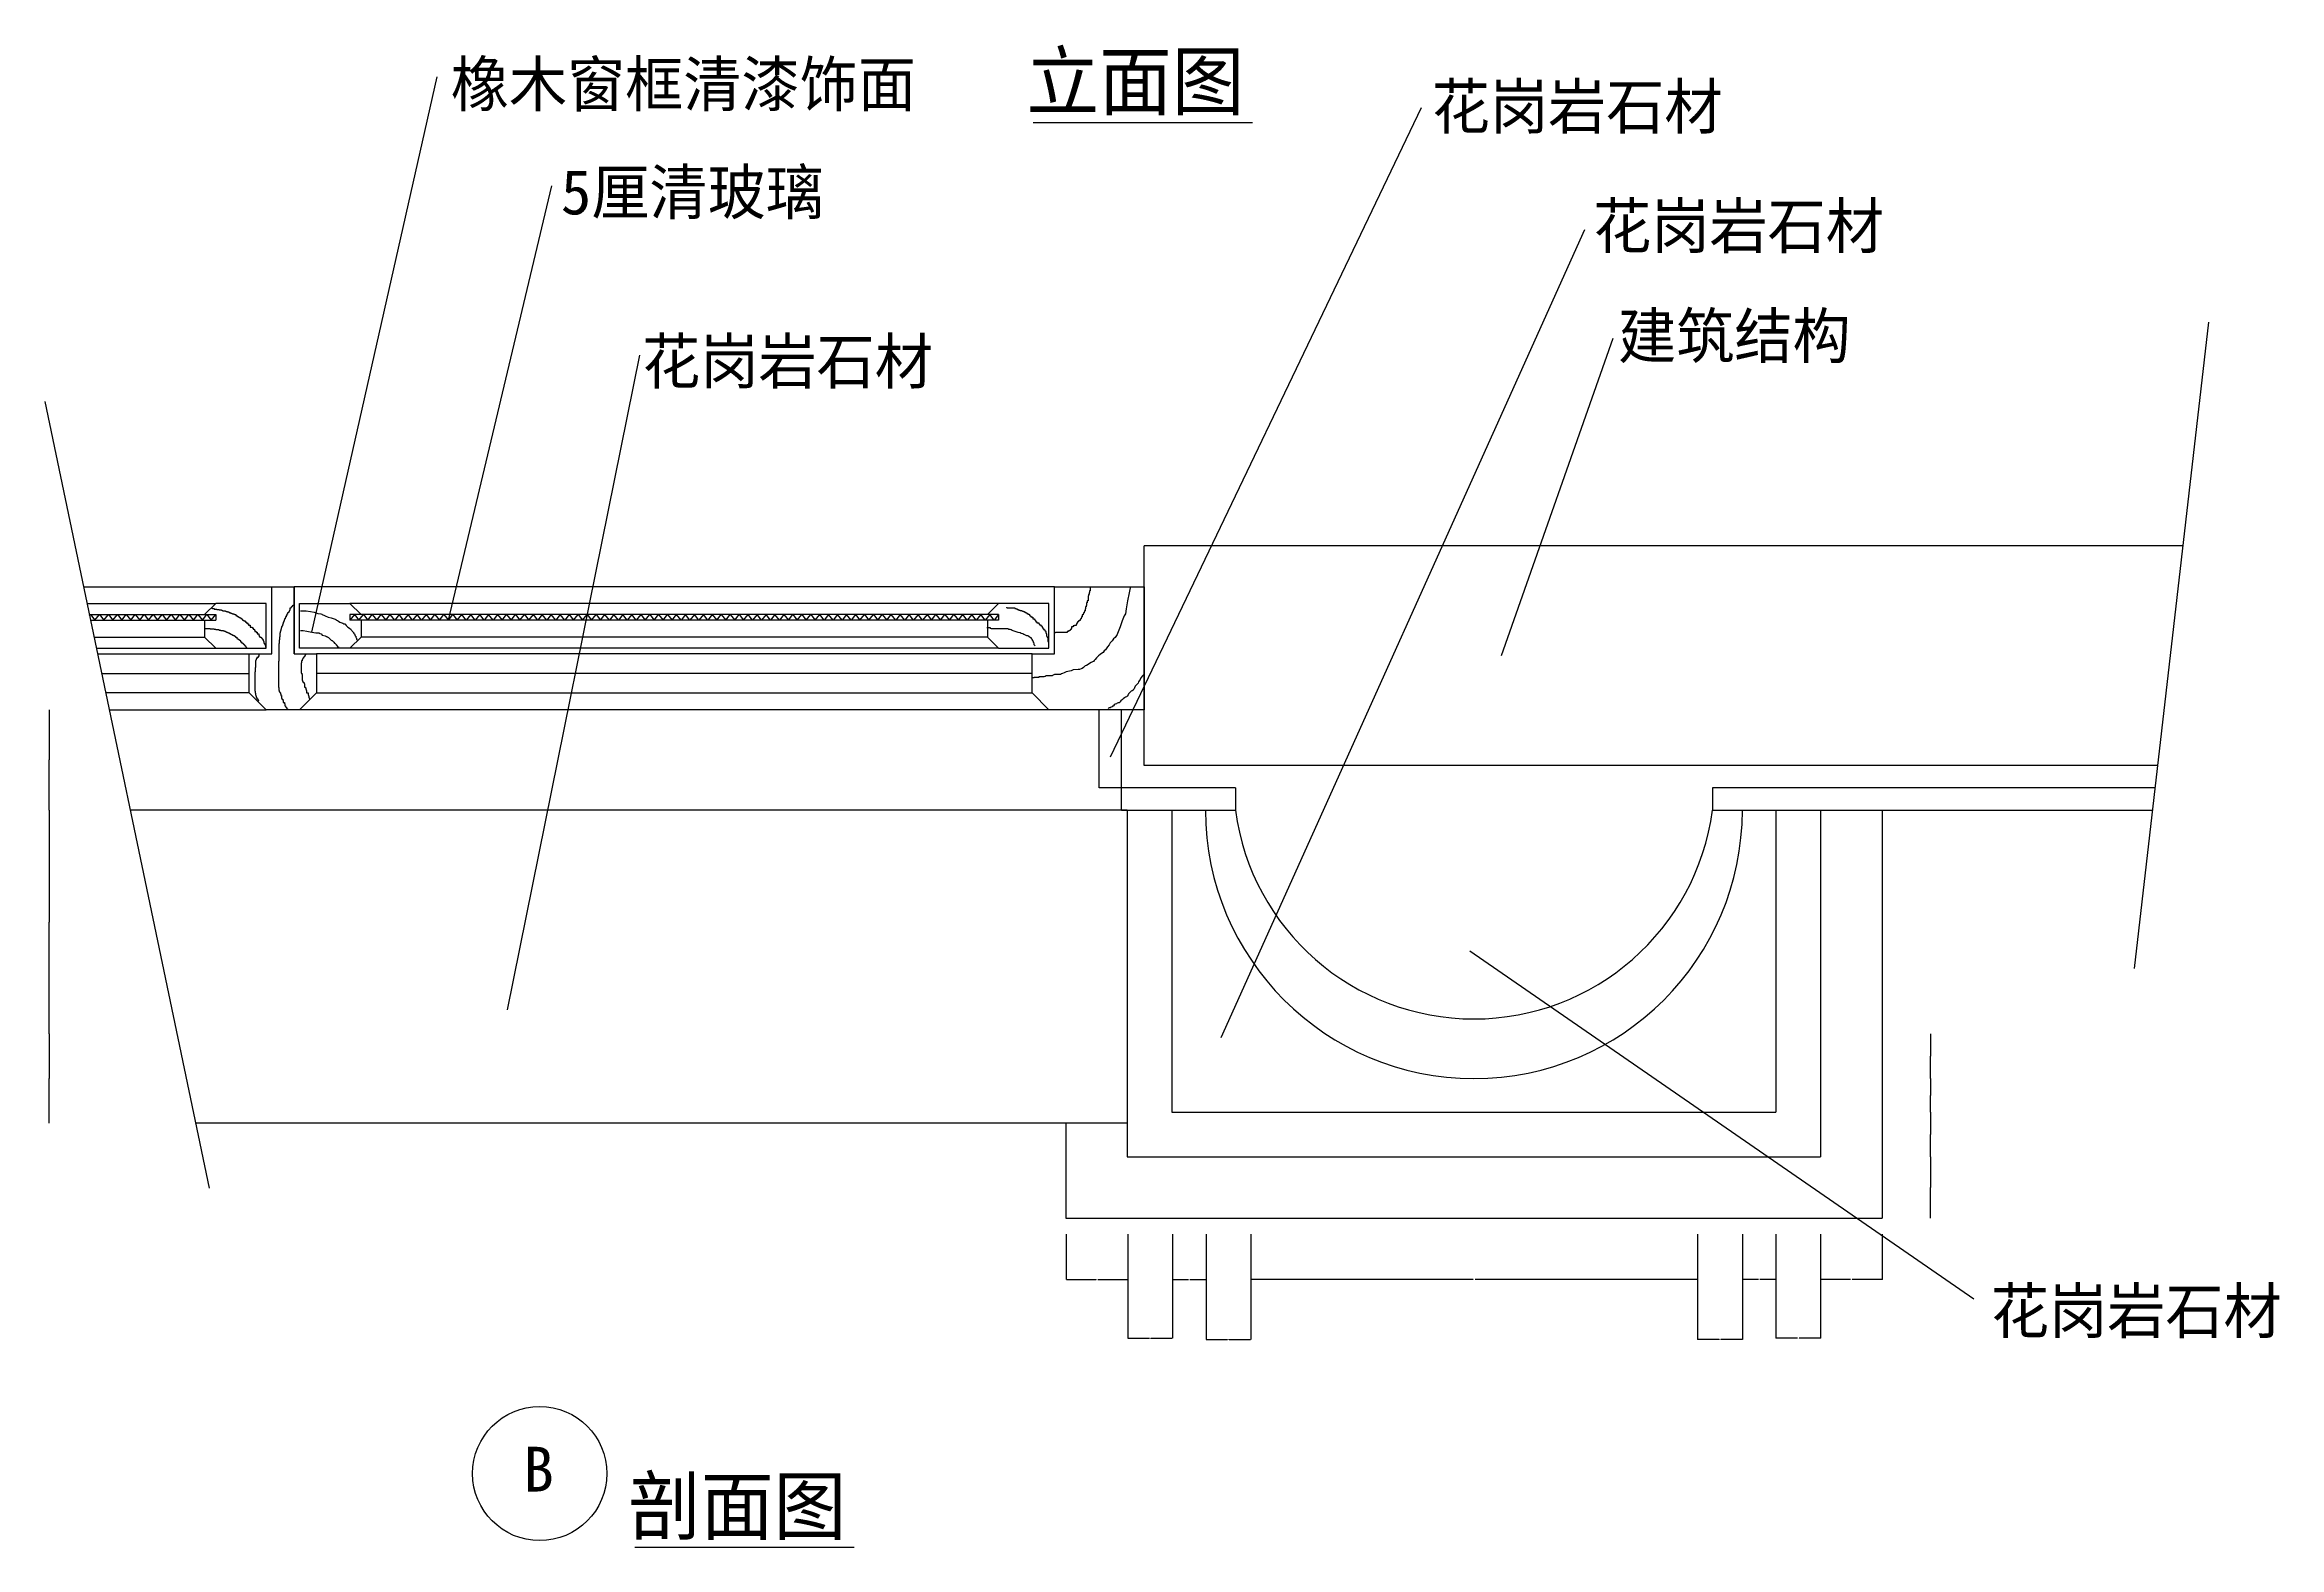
# Model space of a CAD drawing. Header units: metres. Extents: x 223 to 5375, y 130 to 7012.
# Drawn here: x 382 to 3379, y 130 to 2146 of the extents above; entities that cross this region are included whole.
import ezdxf

# ---------------------------------------------------------------- set-up
doc = ezdxf.new("R2010")
doc.units = ezdxf.units.M
for name, color, linetype in [('2', 2, 'Continuous'), ('3', 3, 'Continuous'), ('4', 4, 'Continuous'), ('7', 7, 'Continuous'), ('BH', 3, 'Continuous'), ('DIM', 3, 'Continuous'), ('TEXT', 3, 'Continuous')]:
    doc.layers.add(name, color=color, linetype=linetype)
doc.dimstyles.get("Standard").update_dxf_attribs({"dimtxt": 2.5, "dimasz": 2.5, "dimexe": 1.25, "dimexo": 0.625, "dimtad": 1, "dimcen": 2.5, "dimazin": 3, "dimtfac": 1, "dimtmove": 0, "dimatfit": 3})

# ---------------------------------------------------------------- blocks, each defined once
blk = doc.blocks.new('BH2')
at = {"layer": 'BH'}
blk.add_lwpolyline([(0, 32), (5, 28), (0, 24), (5, 20), (0, 16), (5, 12), (0, 8), (5, 4), (0, 0)], dxfattribs=at)
blk = doc.blocks.new('*D2')
for p, q in [((1999.88, 549.47), (1999.88, 488.68)), ((2599.25, 549.47), (2599.25, 488.68)), ((2298.065, 488.68), (1999.63, 488.68)), ((2599.5, 488.68), (2301.065, 488.68))]:
    blk.add_line(p, q)
at = {"layer": 'Defpoints'}
for p in [(1999.88, 549.47), (2599.25, 549.47), (2599.25, 488.68)]:
    blk.add_point(p, dxfattribs=at)
at = {"layer": 'DIM', "insert": (2299.565, 488.68), "char_height": 1, "attachment_point": 5}
blk.add_mtext('400', dxfattribs=at)
blk = doc.blocks.new('*D8')
for p, q in [((388.27, 1118.43), (388.27, 968.43)), ((388.02, 968.43), (387.77, 968.43)), ((388.27, 818.43), (388.27, 968.43)), ((388.27, 968.43), (388.27, 968.43)), ((388.52, 968.43), (388.77, 968.43))]:
    blk.add_line(p, q)
at = {"layer": 'Defpoints'}
for p in [(388.27, 1118.43), (388.27, 968.43), (388.27, 818.43)]:
    blk.add_point(p, dxfattribs=at)
at = {"layer": 'DIM', "insert": (388.27, 969.555), "char_height": 1, "attachment_point": 5}
blk.add_mtext('200', dxfattribs=at)
blk = doc.blocks.new('*D9')
for p, q in [((388.27, 818.43), (388.27, 758.43)), ((388.02, 758.43), (387.77, 758.43)), ((388.27, 698.43), (388.27, 758.43)), ((388.27, 758.43), (388.27, 758.43)), ((388.52, 758.43), (388.77, 758.43))]:
    blk.add_line(p, q)
at = {"layer": 'Defpoints'}
for p in [(388.27, 818.43), (388.27, 758.43), (388.27, 698.43)]:
    blk.add_point(p, dxfattribs=at)
at = {"layer": 'DIM', "insert": (388.27, 759.555), "char_height": 1, "attachment_point": 5}
blk.add_mtext('80', dxfattribs=at)
blk = doc.blocks.new('*D10')
for p, q in [((388.27, 1253.43), (388.27, 1185.93)), ((388.02, 1185.93), (387.77, 1185.93)), ((388.27, 1118.43), (388.27, 1185.93)), ((388.27, 1185.93), (388.27, 1185.93)), ((388.52, 1185.93), (388.77, 1185.93))]:
    blk.add_line(p, q)
at = {"layer": 'Defpoints'}
for p in [(388.27, 1253.43), (388.27, 1185.93), (388.27, 1118.43)]:
    blk.add_point(p, dxfattribs=at)
at = {"layer": 'DIM', "insert": (388.27, 1187.055), "char_height": 1, "attachment_point": 5}
blk.add_mtext('90', dxfattribs=at)
blk = doc.blocks.new('*D17')
for p, q in [((1834.88, 549.47), (1834.88, 410.03)), ((1894.88, 549.47), (1894.88, 410.03)), ((1835.13, 410.03), (1863.88, 410.03)), ((1865.88, 410.03), (1894.63, 410.03))]:
    blk.add_line(p, q)
at = {"layer": 'Defpoints'}
for p in [(1834.88, 549.47), (1894.88, 549.47), (1834.88, 410.03)]:
    blk.add_point(p, dxfattribs=at)
at = {"layer": 'DIM', "insert": (1864.88, 410.03), "char_height": 1, "attachment_point": 5}
blk.add_mtext('40', dxfattribs=at)
blk = doc.blocks.new('*D18')
for p, q in [((1894.88, 549.47), (1894.88, 488.68)), ((1939.88, 549.47), (1939.88, 488.68)), ((1895.13, 488.68), (1916.38, 488.68)), ((1918.38, 488.68), (1939.63, 488.68))]:
    blk.add_line(p, q)
at = {"layer": 'Defpoints'}
for p in [(1894.88, 549.47), (1939.88, 549.47), (1894.88, 488.68)]:
    blk.add_point(p, dxfattribs=at)
at = {"layer": 'DIM', "insert": (1917.38, 488.68), "char_height": 1, "attachment_point": 5}
blk.add_mtext('30', dxfattribs=at)
blk = doc.blocks.new('*D19')
for p, q in [((1752.38, 549.47), (1752.38, 488.68)), ((1834.88, 549.47), (1834.88, 488.68)), ((1752.63, 488.68), (1792.63, 488.68)), ((1794.63, 488.68), (1834.63, 488.68))]:
    blk.add_line(p, q)
at = {"layer": 'Defpoints'}
for p in [(1752.38, 549.47), (1834.88, 549.47), (1752.38, 488.68)]:
    blk.add_point(p, dxfattribs=at)
at = {"layer": 'DIM', "insert": (1793.63, 488.68), "char_height": 1, "attachment_point": 5}
blk.add_mtext('55', dxfattribs=at)
blk = doc.blocks.new('*D20')
for p, q in [((1939.88, 549.47), (1939.88, 408.53)), ((1999.88, 549.47), (1999.88, 408.53)), ((1940.13, 408.53), (1968.88, 408.53)), ((1970.88, 408.53), (1999.63, 408.53))]:
    blk.add_line(p, q)
at = {"layer": 'Defpoints'}
for p in [(1939.88, 549.47), (1999.88, 549.47), (1939.88, 408.53)]:
    blk.add_point(p, dxfattribs=at)
at = {"layer": 'DIM', "insert": (1969.88, 408.53), "char_height": 1, "attachment_point": 5}
blk.add_mtext('40', dxfattribs=at)
blk = doc.blocks.new('*D34')
for p, q in [((2911.72, 818.43), (2911.72, 788.43)), ((2911.47, 788.43), (2911.22, 788.43)), ((2911.72, 758.43), (2911.72, 788.43)), ((2911.72, 788.43), (2911.72, 788.43)), ((2911.97, 788.43), (2912.22, 788.43))]:
    blk.add_line(p, q)
at = {"layer": 'Defpoints'}
for p in [(2911.72, 818.43), (2911.72, 788.43), (2911.72, 758.43)]:
    blk.add_point(p, dxfattribs=at)
at = {"layer": 'DIM', "insert": (2911.72, 789.555), "char_height": 1, "attachment_point": 5}
blk.add_mtext('40', dxfattribs=at)
blk = doc.blocks.new('*D35')
for p, q in [((2911.72, 713.43), (2911.72, 683.43)), ((2911.47, 683.43), (2911.22, 683.43)), ((2911.72, 653.43), (2911.72, 683.43)), ((2911.72, 683.43), (2911.72, 683.43)), ((2911.97, 683.43), (2912.22, 683.43))]:
    blk.add_line(p, q)
at = {"layer": 'Defpoints'}
for p in [(2911.72, 713.43), (2911.72, 683.43), (2911.72, 653.43)]:
    blk.add_point(p, dxfattribs=at)
at = {"layer": 'DIM', "insert": (2911.72, 684.555), "char_height": 1, "attachment_point": 5}
blk.add_mtext('40', dxfattribs=at)
blk = doc.blocks.new('*D36')
for p, q in [((2911.72, 758.43), (2911.72, 735.93)), ((2911.47, 735.93), (2911.22, 735.93)), ((2911.72, 713.43), (2911.72, 735.93)), ((2911.72, 735.93), (2911.72, 735.93)), ((2911.97, 735.93), (2912.22, 735.93))]:
    blk.add_line(p, q)
at = {"layer": 'Defpoints'}
for p in [(2911.72, 758.43), (2911.72, 735.93), (2911.72, 713.43)]:
    blk.add_point(p, dxfattribs=at)
at = {"layer": 'DIM', "insert": (2911.72, 737.055), "char_height": 1, "attachment_point": 5}
blk.add_mtext('30', dxfattribs=at)
blk = doc.blocks.new('*D37')
for p, q in [((2911.72, 653.43), (2911.72, 612.18)), ((2911.47, 612.18), (2911.22, 612.18)), ((2911.72, 570.93), (2911.72, 612.18)), ((2911.72, 612.18), (2911.72, 612.18)), ((2911.97, 612.18), (2912.22, 612.18))]:
    blk.add_line(p, q)
at = {"layer": 'Defpoints'}
for p in [(2911.72, 653.43), (2911.72, 612.18), (2911.72, 570.93)]:
    blk.add_point(p, dxfattribs=at)
at = {"layer": 'DIM', "insert": (2911.72, 613.305), "char_height": 1, "attachment_point": 5}
blk.add_mtext('55', dxfattribs=at)
blk = doc.blocks.new('*D38')
for p, q in [((2659.25, 549.47), (2659.25, 488.68)), ((2704.25, 549.47), (2704.25, 488.68)), ((2680.75, 488.68), (2659, 488.68)), ((2704.5, 488.68), (2682.75, 488.68))]:
    blk.add_line(p, q)
at = {"layer": 'Defpoints'}
for p in [(2659.25, 549.47), (2704.25, 549.47), (2704.25, 488.68)]:
    blk.add_point(p, dxfattribs=at)
at = {"layer": 'DIM', "insert": (2681.75, 488.68), "char_height": 1, "attachment_point": 5}
blk.add_mtext('30', dxfattribs=at)
blk = doc.blocks.new('*D39')
for p, q in [((2599.25, 549.47), (2599.25, 408.53)), ((2659.25, 549.47), (2659.25, 408.53)), ((2628.25, 408.53), (2599, 408.53)), ((2659.5, 408.53), (2630.25, 408.53))]:
    blk.add_line(p, q)
at = {"layer": 'Defpoints'}
for p in [(2599.25, 549.47), (2659.25, 549.47), (2659.25, 408.53)]:
    blk.add_point(p, dxfattribs=at)
at = {"layer": 'DIM', "insert": (2629.25, 408.53), "char_height": 1, "attachment_point": 5}
blk.add_mtext('40', dxfattribs=at)
blk = doc.blocks.new('*D40')
for p, q in [((2764.25, 549.47), (2764.25, 488.68)), ((2846.75, 549.47), (2846.75, 488.68)), ((2804.5, 488.68), (2764, 488.68)), ((2847, 488.68), (2806.5, 488.68))]:
    blk.add_line(p, q)
at = {"layer": 'Defpoints'}
for p in [(2764.25, 549.47), (2846.75, 549.47), (2846.75, 488.68)]:
    blk.add_point(p, dxfattribs=at)
at = {"layer": 'DIM', "insert": (2805.5, 488.68), "char_height": 1, "attachment_point": 5}
blk.add_mtext('55', dxfattribs=at)
blk = doc.blocks.new('*D41')
for p, q in [((2704.25, 549.47), (2704.25, 410.03)), ((2764.25, 549.47), (2764.25, 410.03)), ((2733.25, 410.03), (2704, 410.03)), ((2764.5, 410.03), (2735.25, 410.03))]:
    blk.add_line(p, q)
at = {"layer": 'Defpoints'}
for p in [(2704.25, 549.47), (2764.25, 549.47), (2764.25, 410.03)]:
    blk.add_point(p, dxfattribs=at)
at = {"layer": 'DIM', "insert": (2734.25, 410.03), "char_height": 1, "attachment_point": 5}
blk.add_mtext('40', dxfattribs=at)

msp = doc.modelspace()

# ---------------------------------------------------------------- hatches: boundary and pattern name
at = {"layer": 'BH'}
h = msp.add_hatch(dxfattribs=at)
h.set_pattern_fill('ANSI31', scale=1000)
h.paths.add_polyline_path([(3216, 1178.43), (3249.87, 1473.43), (1856.75, 1473.43), (1856.75, 1178.43)])

# ---------------------------------------------------------------- linework, layer by layer
at = {"layer": '2'}
for p, q in [((3249.87, 1473.43), (1856.75, 1473.43)), ((1856.75, 1178.43), (1856.75, 1473.43)), ((3216, 1178.43), (1856.75, 1178.43))]:
    msp.add_line(p, q, dxfattribs=at)
at = {"layer": '3'}
for p, q in [((438.9, 1395.93), (611.75, 1395.93)), ((1661.75, 1395.93), (791.75, 1395.93)), ((458.49, 1302.18), (656.75, 1302.18)), ((1706.75, 1302.18), (746.75, 1302.18))]:
    msp.add_line(p, q, dxfattribs=at)
for points in [[(448.3, 1350.93), (596.75, 1350.93)], [(1646.75, 1350.93), (806.75, 1350.93)], [(451.44, 1335.93), (611.75, 1335.93)], [(1661.75, 1335.93), (791.75, 1335.93)], [(656.75, 1275.93), (463.97, 1275.93)], [(746.75, 1275.93), (1706.75, 1275.93)]]:
    msp.add_lwpolyline(points, dxfattribs=at)
at = {"layer": '4'}
for p, q in [((434.2, 1418.43), (686.75, 1418.43)), ((1736.75, 1418.43), (716.75, 1418.43)), ((1826.75, 1118.43), (1826.75, 1253.43)), ((1979.25, 1148.43), (1826.75, 1148.43)), ((1979.25, 1148.43), (1979.25, 1118.43)), ((3212.55, 1148.43), (2619.25, 1148.43)), ((2619.25, 1148.43), (2619.25, 1118.43)), ((1826.75, 1118.43), (1979.25, 1118.43)), ((2619.25, 1118.43), (3209.11, 1118.43))]:
    msp.add_line(p, q, dxfattribs=at)
for points in [[(656.75, 1328.43), (686.75, 1328.43), (686.75, 1418.43), (716.75, 1418.43), (716.75, 1328.43), (746.75, 1328.43), (746.75, 1275.93), (724.25, 1253.43), (679.25, 1253.43), (656.75, 1275.93), (656.75, 1328.43), (686.75, 1328.43)], [(716.75, 1328.43), (716.75, 1418.43)], [(596.75, 1373.43), (596.75, 1350.93), (611.75, 1335.93), (679.25, 1335.93), (679.25, 1395.93), (611.75, 1395.93), (596.75, 1380.93)], [(806.75, 1373.43), (806.75, 1350.93), (791.75, 1335.93), (724.25, 1335.93), (724.25, 1395.93), (791.75, 1395.93), (806.75, 1380.93)], [(1646.75, 1373.43), (1646.75, 1350.93), (1661.75, 1335.93), (1729.25, 1335.93), (1729.25, 1395.93), (1661.75, 1395.93), (1646.75, 1380.93)], [(1826.75, 1148.43), (1796.75, 1148.43), (1796.75, 1253.43)]]:
    msp.add_lwpolyline(points, dxfattribs=at)
msp.add_lwpolyline([(1706.75, 1275.93), (1706.75, 1328.43), (1736.75, 1328.43), (1736.75, 1418.43), (1856.75, 1418.43), (1856.75, 1253.43), (1729.25, 1253.43)], close=True, dxfattribs=at)
for centre, radius, start, end in [((2299.25, 1118.43), 360, 180, 360), ((2299.25, 1161.29), 322.86, 187.63, 352.37)]:
    msp.add_arc(centre, radius, start, end, dxfattribs=at)
at = {"layer": '7'}
for p, q in [((442.04, 1380.93), (611.75, 1380.93)), ((611.75, 1380.93), (611.75, 1373.43)), ((1661.75, 1380.93), (791.75, 1380.93)), ((791.75, 1380.93), (791.75, 1373.43)), ((1661.75, 1380.93), (1661.75, 1373.43)), ((443.6, 1373.43), (611.75, 1373.43)), ((1661.75, 1373.43), (791.75, 1373.43)), ((1834.25, 1118.43), (496.87, 1118.43)), ((1834.25, 1118.43), (1834.25, 653.43)), ((1894.25, 1118.43), (1894.25, 713.43)), ((2704.25, 1118.43), (2704.25, 713.43)), ((2764.25, 1118.43), (2764.25, 653.43)), ((2846.75, 1118.43), (2846.75, 570.93)), ((1834.25, 698.43), (584.6, 698.43)), ((1751.75, 698.43), (1751.75, 570.93)), ((1894.25, 713.43), (2704.25, 713.43)), ((1834.25, 653.43), (2764.25, 653.43)), ((1751.75, 570.93), (2846.75, 570.93))]:
    msp.add_line(p, q, dxfattribs=at)
for points in [[(453, 1328.43), (656.75, 1328.43)], [(1706.75, 1328.43), (746.75, 1328.43)], [(468.67, 1253.43), (679.25, 1253.43)], [(1729.25, 1253.43), (724.25, 1253.43)]]:
    msp.add_lwpolyline(points, dxfattribs=at)
at = {"layer": 'BH'}
for p, q in [((1783.08, 1410.68), (1783.08, 1408)), ((1783.75, 1410.68), (1783.08, 1410.68)), ((1783.75, 1412.69), (1783.75, 1410.68)), ((1784.42, 1412.69), (1783.75, 1412.69)), ((1784.42, 1418.05), (1784.42, 1412.69)), ((1836.63, 1410.01), (1834.63, 1399.3)), ((1837.97, 1416.71), (1836.63, 1410.01)), ((1837.97, 1417.38), (1837.97, 1416.71)), ((606.37, 1389.52), (607.59, 1389.52)), ((607.59, 1389.52), (607.59, 1389.11)), ((607.59, 1389.11), (609.62, 1389.11)), ((609.62, 1389.11), (609.62, 1388.3)), ((609.62, 1388.3), (613.27, 1388.3)), ((613.27, 1388.3), (613.27, 1387.89)), ((613.27, 1387.89), (616.52, 1387.89)), ((616.52, 1387.89), (616.52, 1387.49)), ((616.52, 1387.49), (619.37, 1387.49)), ((619.37, 1387.49), (619.37, 1387.08)), ((619.37, 1387.08), (620.18, 1387.08)), ((620.18, 1387.08), (620.18, 1386.67)), ((620.18, 1386.67), (621.4, 1386.67)), ((621.4, 1386.67), (621.4, 1386.27)), ((621.4, 1386.27), (622.62, 1386.27)), ((622.62, 1386.27), (622.62, 1385.86)), ((622.62, 1385.86), (624.65, 1385.86)), ((624.65, 1385.86), (624.65, 1385.46)), ((624.65, 1385.46), (625.87, 1385.46)), ((625.87, 1385.46), (625.87, 1385.05)), ((625.87, 1385.05), (627.49, 1385.05)), ((627.49, 1385.05), (627.49, 1384.64)), ((627.49, 1384.64), (629.12, 1384.64)), ((629.12, 1384.64), (629.12, 1384.24)), ((629.12, 1384.24), (630.34, 1384.24)), ((630.34, 1384.24), (630.34, 1383.43)), ((630.34, 1383.43), (631.96, 1383.43)), ((631.96, 1383.43), (631.96, 1383.02)), ((631.96, 1383.02), (633.18, 1383.02)), ((633.18, 1383.02), (633.18, 1382.61)), ((633.18, 1382.61), (634.4, 1382.61)), ((634.4, 1382.61), (634.4, 1382.21)), ((634.4, 1382.21), (636.02, 1382.21)), ((636.02, 1382.21), (636.02, 1381.4)), ((636.02, 1381.4), (637.24, 1381.4)), ((637.24, 1381.4), (637.24, 1380.99)), ((637.24, 1380.99), (638.46, 1380.99)), ((638.46, 1380.99), (638.46, 1379.77)), ((638.46, 1379.77), (640.09, 1379.77)), ((640.09, 1379.77), (640.09, 1378.96)), ((640.09, 1378.96), (641.31, 1378.96)), ((641.31, 1378.96), (641.31, 1378.15)), ((707.12, 1379.77), (706.3, 1379.77)), ((706.3, 1379.77), (706.3, 1378.15)), ((707.93, 1381.4), (707.12, 1381.4)), ((707.12, 1381.4), (707.12, 1379.77)), ((708.74, 1383.43), (707.93, 1383.43)), ((707.93, 1383.43), (707.93, 1381.4)), ((709.55, 1383.83), (708.74, 1383.83)), ((708.74, 1383.83), (708.74, 1383.43)), ((710.37, 1385.05), (709.55, 1385.05)), ((709.55, 1385.05), (709.55, 1383.83)), ((710.77, 1385.86), (710.37, 1385.86)), ((710.37, 1385.86), (710.37, 1385.05)), ((711.18, 1387.08), (710.77, 1387.08)), ((710.77, 1387.08), (710.77, 1385.86)), ((712.4, 1389.52), (711.18, 1389.52)), ((711.18, 1389.52), (711.18, 1387.08)), ((712.8, 1390.73), (712.4, 1390.73)), ((712.4, 1390.73), (712.4, 1389.52)), ((713.21, 1391.14), (712.8, 1391.14)), ((712.8, 1391.14), (712.8, 1390.73)), ((713.62, 1391.55), (713.21, 1391.55)), ((713.21, 1391.55), (713.21, 1391.14)), ((714.43, 1391.95), (713.62, 1391.95)), ((713.62, 1391.95), (713.62, 1391.55)), ((715.24, 1392.76), (714.43, 1392.76)), ((714.43, 1392.76), (714.43, 1391.95)), ((716.05, 1393.17), (715.24, 1393.17)), ((715.24, 1393.17), (715.24, 1392.76)), ((725.4, 1386.27), (733.12, 1386.27)), ((733.12, 1386.27), (738.8, 1385.05)), ((738.8, 1385.05), (743.68, 1384.24)), ((743.68, 1384.24), (748.55, 1382.61)), ((748.55, 1382.61), (752.62, 1381.8)), ((752.62, 1381.8), (753.84, 1381.4)), ((753.84, 1381.4), (754.65, 1380.99)), ((754.65, 1380.99), (755.46, 1380.58)), ((755.46, 1380.58), (756.68, 1380.18)), ((756.68, 1380.18), (758.3, 1379.37)), ((758.3, 1379.37), (762.37, 1377.74)), ((1672.29, 1390.88), (1672.29, 1390.51)), ((1672.29, 1390.51), (1673.39, 1390.51)), ((1673.39, 1390.51), (1673.39, 1390.15)), ((1673.39, 1390.15), (1683.27, 1390.15)), ((1683.27, 1390.15), (1683.27, 1389.05)), ((1683.27, 1389.05), (1685.47, 1389.05)), ((1685.47, 1389.05), (1685.47, 1388.68)), ((1685.47, 1388.68), (1686.56, 1388.68)), ((1686.56, 1388.68), (1686.56, 1388.32)), ((1686.56, 1388.32), (1687.66, 1388.32)), ((1687.66, 1388.32), (1687.66, 1387.58)), ((1687.66, 1387.58), (1688.39, 1387.58)), ((1688.39, 1387.58), (1688.39, 1387.22)), ((1688.39, 1387.22), (1689.13, 1387.22)), ((1689.13, 1387.22), (1689.13, 1386.85)), ((1689.13, 1386.85), (1690.59, 1386.85)), ((1690.59, 1386.85), (1690.59, 1386.49)), ((1690.59, 1386.49), (1692.79, 1386.49)), ((1692.79, 1386.49), (1692.79, 1386.12)), ((1692.79, 1386.12), (1693.89, 1386.12)), ((1693.89, 1386.12), (1693.89, 1385.39)), ((1693.89, 1385.39), (1694.98, 1385.39)), ((1694.98, 1385.39), (1694.98, 1385.02)), ((1694.98, 1385.02), (1696.45, 1385.02)), ((1696.45, 1385.02), (1696.45, 1384.29)), ((1696.45, 1384.29), (1697.91, 1384.29)), ((1697.91, 1384.29), (1697.91, 1383.92)), ((1697.91, 1383.92), (1698.28, 1383.92)), ((1698.28, 1383.92), (1698.28, 1383.55)), ((1698.28, 1383.55), (1699.38, 1383.55)), ((1699.38, 1383.55), (1699.38, 1382.46)), ((1699.38, 1382.46), (1700.84, 1382.46)), ((1700.84, 1382.46), (1700.84, 1381.36)), ((1700.84, 1381.36), (1702.67, 1381.36)), ((1702.67, 1381.36), (1702.67, 1380.62)), ((1702.67, 1380.62), (1703.77, 1380.62)), ((1703.77, 1380.62), (1703.77, 1379.16)), ((1703.77, 1379.16), (1704.5, 1379.16)), ((1704.5, 1379.16), (1704.5, 1378.43)), ((1773.71, 1380.54), (1773.71, 1377.86)), ((1775.05, 1380.54), (1773.71, 1380.54)), ((1775.72, 1381.88), (1775.05, 1381.88)), ((1775.05, 1381.88), (1775.05, 1380.54)), ((1775.72, 1383.22), (1775.72, 1381.88)), ((1776.38, 1383.22), (1775.72, 1383.22)), ((1776.38, 1384.56), (1776.38, 1383.22)), ((1777.05, 1384.56), (1776.38, 1384.56)), ((1777.05, 1385.9), (1777.05, 1384.56)), ((1777.72, 1385.9), (1777.05, 1385.9)), ((1777.72, 1388.58), (1777.72, 1385.9)), ((1778.39, 1388.58), (1777.72, 1388.58)), ((1778.39, 1391.26), (1778.39, 1388.58)), ((1779.06, 1391.26), (1778.39, 1391.26)), ((1779.06, 1393.27), (1779.06, 1391.26)), ((1779.73, 1393.27), (1779.06, 1393.27)), ((1779.73, 1396.62), (1779.73, 1393.27)), ((1780.4, 1396.62), (1779.73, 1396.62)), ((1780.4, 1399.3), (1780.4, 1396.62)), ((1781.74, 1399.3), (1780.4, 1399.3)), ((1781.74, 1405.99), (1781.74, 1399.3)), ((1782.41, 1405.99), (1781.74, 1405.99)), ((1782.41, 1408), (1782.41, 1405.99)), ((1783.08, 1408), (1782.41, 1408)), ((1829.94, 1379.2), (1827.26, 1372.5)), ((1831.95, 1381.88), (1829.94, 1379.2)), ((1832.62, 1388.58), (1831.95, 1381.88)), ((1834.63, 1399.3), (1832.62, 1388.58)), ((597.02, 1362.31), (604.34, 1362.31)), ((604.34, 1362.31), (604.34, 1361.91)), ((604.34, 1361.91), (609.62, 1361.91)), ((609.62, 1361.91), (609.62, 1361.5)), ((609.62, 1361.5), (611.65, 1361.5)), ((611.65, 1361.5), (611.65, 1361.1)), ((611.65, 1361.1), (615.71, 1361.1)), ((615.71, 1361.1), (615.71, 1360.69)), ((615.71, 1360.69), (616.52, 1360.69)), ((616.52, 1360.69), (616.52, 1360.28)), ((616.52, 1360.28), (618.56, 1360.28)), ((618.56, 1360.28), (618.56, 1359.88)), ((618.56, 1359.88), (620.18, 1359.88)), ((620.18, 1359.88), (620.18, 1359.47)), ((620.18, 1359.47), (622.21, 1359.47)), ((622.21, 1359.47), (622.21, 1359.07)), ((622.21, 1359.07), (623.43, 1359.07)), ((623.43, 1359.07), (623.43, 1358.66)), ((623.43, 1358.66), (624.65, 1358.66)), ((624.65, 1358.66), (624.65, 1358.25)), ((624.65, 1358.25), (625.46, 1358.25)), ((625.46, 1358.25), (625.46, 1357.85)), ((625.46, 1357.85), (626.27, 1357.85)), ((626.27, 1357.85), (626.27, 1357.44)), ((626.27, 1357.44), (627.49, 1357.44)), ((627.49, 1357.44), (627.49, 1357.04)), ((627.49, 1357.04), (628.31, 1357.04)), ((628.31, 1357.04), (628.31, 1356.63)), ((628.31, 1356.63), (629.52, 1356.63)), ((629.52, 1356.63), (629.52, 1356.22)), ((629.52, 1356.22), (630.74, 1356.22)), ((630.74, 1356.22), (630.74, 1355.41)), ((630.74, 1355.41), (631.96, 1355.41)), ((631.96, 1355.41), (631.96, 1354.6)), ((631.96, 1354.6), (632.77, 1354.6)), ((632.77, 1354.6), (632.77, 1354.19)), ((632.77, 1354.19), (633.59, 1354.19)), ((633.59, 1354.19), (633.59, 1353.79)), ((633.59, 1353.79), (634.4, 1353.79)), ((634.4, 1353.79), (634.4, 1353.38)), ((634.4, 1353.38), (635.62, 1353.38)), ((635.62, 1353.38), (635.62, 1352.98)), ((635.62, 1352.98), (636.84, 1352.98)), ((636.84, 1352.98), (636.84, 1352.16)), ((636.84, 1352.16), (637.65, 1352.16)), ((637.65, 1352.16), (637.65, 1351.35)), ((637.65, 1351.35), (638.87, 1351.35)), ((638.87, 1351.35), (638.87, 1350.54)), ((638.87, 1350.54), (640.09, 1350.54)), ((640.09, 1350.54), (640.09, 1348.92)), ((640.09, 1348.92), (640.9, 1348.92)), ((640.9, 1348.92), (640.9, 1348.51)), ((641.31, 1378.15), (642.52, 1378.15)), ((642.52, 1378.15), (642.52, 1377.74)), ((642.52, 1377.74), (643.34, 1377.74)), ((643.34, 1377.74), (643.34, 1376.93)), ((643.34, 1376.93), (644.56, 1376.93)), ((644.56, 1376.93), (644.56, 1376.52)), ((644.56, 1376.52), (645.37, 1376.52)), ((645.37, 1376.52), (645.37, 1375.71)), ((645.37, 1375.71), (646.59, 1375.71)), ((646.59, 1375.71), (646.59, 1374.9)), ((646.59, 1374.9), (647.81, 1374.9)), ((647.81, 1374.9), (647.81, 1373.68)), ((647.81, 1373.68), (648.62, 1373.68)), ((648.62, 1373.68), (648.62, 1373.28)), ((648.62, 1373.28), (649.84, 1373.28)), ((649.84, 1373.28), (649.84, 1372.46)), ((649.84, 1372.46), (651.06, 1372.46)), ((651.06, 1372.46), (651.06, 1371.25)), ((651.06, 1371.25), (652.68, 1371.25)), ((652.68, 1371.25), (652.68, 1370.03)), ((652.68, 1370.03), (654.31, 1370.03)), ((654.31, 1370.03), (654.31, 1368.81)), ((654.31, 1368.81), (655.52, 1368.81)), ((655.52, 1368.81), (655.52, 1366.78)), ((655.52, 1366.78), (657.96, 1366.78)), ((657.96, 1366.78), (657.96, 1363.94)), ((657.96, 1363.94), (660.4, 1363.94)), ((660.4, 1363.94), (660.4, 1363.13)), ((660.4, 1363.13), (662.02, 1363.13)), ((662.02, 1363.13), (662.02, 1361.5)), ((662.02, 1361.5), (663.24, 1361.5)), ((663.24, 1361.5), (663.24, 1360.69)), ((663.24, 1360.69), (664.06, 1360.69)), ((664.06, 1360.69), (664.06, 1358.25)), ((664.06, 1358.25), (666.09, 1358.25)), ((666.09, 1358.25), (666.09, 1357.44)), ((666.09, 1357.44), (667.31, 1357.44)), ((667.31, 1357.44), (667.31, 1355.01)), ((667.31, 1355.01), (669.34, 1355.01)), ((669.34, 1355.01), (669.34, 1352.98)), ((669.34, 1352.98), (670.15, 1352.98)), ((670.15, 1352.98), (670.15, 1351.76)), ((670.15, 1351.76), (670.96, 1351.76)), ((670.96, 1351.76), (670.96, 1350.54)), ((670.96, 1350.54), (672.59, 1350.54)), ((672.59, 1350.54), (672.59, 1349.73)), ((672.59, 1349.73), (673.4, 1349.73)), ((673.4, 1349.73), (673.4, 1348.92)), ((673.4, 1348.92), (673.81, 1348.92)), ((673.81, 1348.92), (673.81, 1348.51)), ((697.77, 1351.35), (697.37, 1351.35)), ((697.37, 1351.35), (697.37, 1347.29)), ((698.18, 1356.63), (697.77, 1356.63)), ((697.77, 1356.63), (697.77, 1351.35)), ((698.59, 1358.25), (698.18, 1358.25)), ((698.18, 1358.25), (698.18, 1356.63)), ((698.99, 1359.88), (698.59, 1359.88)), ((698.59, 1359.88), (698.59, 1358.25)), ((699.4, 1361.5), (698.99, 1361.5)), ((698.99, 1361.5), (698.99, 1359.88)), ((699.8, 1363.13), (699.4, 1363.13)), ((699.4, 1363.13), (699.4, 1361.5)), ((701.02, 1365.16), (699.8, 1365.16)), ((699.8, 1365.16), (699.8, 1363.13)), ((701.43, 1365.97), (701.02, 1365.97)), ((701.02, 1365.97), (701.02, 1365.16)), ((701.84, 1367.59), (701.43, 1367.59)), ((701.43, 1367.59), (701.43, 1365.97)), ((702.24, 1369.22), (701.84, 1369.22)), ((701.84, 1369.22), (701.84, 1367.59)), ((703.05, 1370.84), (702.24, 1370.84)), ((702.24, 1370.84), (702.24, 1369.22)), ((703.46, 1372.46), (703.05, 1372.46)), ((703.05, 1372.46), (703.05, 1370.84)), ((703.87, 1374.09), (703.46, 1374.09)), ((703.46, 1374.09), (703.46, 1372.46)), ((704.68, 1375.31), (703.87, 1375.31)), ((703.87, 1375.31), (703.87, 1374.09)), ((705.49, 1376.52), (704.68, 1376.52)), ((704.68, 1376.52), (704.68, 1375.31)), ((706.3, 1378.15), (705.49, 1378.15)), ((705.49, 1378.15), (705.49, 1376.52)), ((725.4, 1359.88), (729.05, 1359.88)), ((729.05, 1359.88), (733.93, 1358.66)), ((733.93, 1358.66), (740.43, 1357.44)), ((740.43, 1357.44), (746.12, 1356.63)), ((746.12, 1356.63), (750.18, 1356.63)), ((750.18, 1356.63), (750.59, 1356.22)), ((750.59, 1356.22), (750.99, 1356.22)), ((750.99, 1356.22), (751.4, 1355.82)), ((751.4, 1355.82), (753.02, 1355.01)), ((753.02, 1355.01), (754.65, 1353.38)), ((754.65, 1353.38), (758.71, 1352.57)), ((758.71, 1352.57), (760.34, 1351.76)), ((760.34, 1351.76), (760.74, 1351.35)), ((760.74, 1351.35), (761.55, 1350.95)), ((761.55, 1350.95), (761.96, 1350.54)), ((761.96, 1350.54), (762.77, 1350.13)), ((762.37, 1377.74), (766.43, 1376.52)), ((762.77, 1350.13), (763.99, 1349.32)), ((763.99, 1349.32), (765.21, 1348.1)), ((766.43, 1376.52), (770.49, 1375.31)), ((770.49, 1375.31), (771.71, 1374.9)), ((771.71, 1374.9), (772.52, 1374.49)), ((772.52, 1374.49), (773.34, 1374.49)), ((773.34, 1374.49), (773.74, 1373.68)), ((773.74, 1373.68), (774.96, 1373.28)), ((774.96, 1373.28), (776.59, 1372.06)), ((776.59, 1372.06), (778.21, 1370.84)), ((778.21, 1370.84), (782.27, 1369.62)), ((782.27, 1369.62), (783.49, 1368.81)), ((783.49, 1368.81), (783.9, 1368.81)), ((783.9, 1368.81), (784.71, 1368.4)), ((784.71, 1368.4), (785.52, 1368)), ((785.52, 1368), (786.74, 1366.37)), ((786.74, 1366.37), (788.37, 1364.75)), ((788.37, 1364.75), (789.99, 1363.53)), ((789.99, 1363.53), (791.62, 1362.31)), ((791.62, 1362.31), (792.02, 1361.91)), ((792.02, 1361.91), (792.43, 1361.91)), ((792.43, 1361.91), (792.43, 1361.5)), ((792.43, 1361.5), (793.24, 1360.69)), ((793.24, 1360.69), (794.05, 1359.88)), ((794.05, 1359.88), (794.87, 1358.66)), ((794.87, 1358.66), (795.68, 1357.85)), ((795.68, 1357.85), (796.09, 1357.44)), ((796.09, 1357.44), (796.49, 1357.44)), ((796.49, 1357.44), (796.49, 1356.63)), ((796.49, 1356.63), (796.9, 1355.82)), ((796.9, 1355.82), (797.71, 1355.01)), ((797.71, 1355.01), (798.93, 1352.57)), ((798.93, 1352.57), (799.34, 1352.16)), ((799.34, 1352.16), (799.74, 1352.16)), ((799.74, 1352.16), (799.74, 1350.54)), ((799.74, 1350.54), (800.15, 1349.73)), ((800.15, 1349.73), (800.55, 1349.32)), ((800.55, 1349.32), (800.55, 1348.1)), ((1650.66, 1363.12), (1645.97, 1363.12)), ((1650.66, 1362.45), (1650.66, 1363.12)), ((1651.99, 1361.78), (1650.66, 1362.45)), ((1674.76, 1361.78), (1651.99, 1361.78)), ((1675.42, 1361.11), (1674.76, 1361.78)), ((1677.43, 1361.11), (1675.42, 1361.11)), ((1678.77, 1360.44), (1677.43, 1361.11)), ((1680.11, 1359.77), (1678.77, 1360.44)), ((1681.45, 1359.1), (1680.11, 1359.77)), ((1685.47, 1357.76), (1681.45, 1359.1)), ((1688.14, 1357.09), (1685.47, 1357.76)), ((1690.82, 1356.43), (1688.14, 1357.09)), ((1692.16, 1355.76), (1690.82, 1356.43)), ((1694.17, 1355.09), (1692.16, 1355.76)), ((1695.51, 1354.42), (1694.17, 1355.09)), ((1696.85, 1353.75), (1695.51, 1354.42)), ((1698.86, 1353.08), (1696.85, 1353.75)), ((1699.52, 1352.41), (1698.86, 1353.08)), ((1700.86, 1352.41), (1699.52, 1352.41)), ((1702.2, 1351.74), (1700.86, 1352.41)), ((1702.87, 1351.07), (1702.2, 1351.74)), ((1704.21, 1350.4), (1702.87, 1351.07)), ((1705.55, 1349.73), (1704.21, 1350.4)), ((1704.5, 1378.43), (1705.96, 1378.43)), ((1706.22, 1348.39), (1705.55, 1349.73)), ((1705.96, 1378.43), (1705.96, 1377.33)), ((1705.96, 1377.33), (1707.79, 1377.33)), ((1707.79, 1377.33), (1707.79, 1375.5)), ((1707.79, 1375.5), (1709.99, 1375.5)), ((1709.99, 1375.5), (1709.99, 1374.03)), ((1709.99, 1374.03), (1710.72, 1374.03)), ((1710.72, 1374.03), (1710.72, 1373.3)), ((1710.72, 1373.3), (1711.09, 1373.3)), ((1711.09, 1373.3), (1711.09, 1372.57)), ((1711.09, 1372.57), (1711.82, 1372.57)), ((1711.82, 1372.57), (1711.82, 1371.1)), ((1711.82, 1371.1), (1712.92, 1371.1)), ((1712.92, 1371.1), (1712.92, 1370)), ((1712.92, 1370), (1715.48, 1370)), ((1715.48, 1370), (1715.48, 1368.54)), ((1715.48, 1368.54), (1716.21, 1368.54)), ((1716.21, 1368.54), (1716.21, 1367.81)), ((1716.21, 1367.81), (1716.95, 1367.81)), ((1716.95, 1367.81), (1716.95, 1367.44)), ((1716.95, 1367.44), (1717.31, 1367.44)), ((1717.31, 1367.44), (1717.31, 1367.07)), ((1717.31, 1367.07), (1718.41, 1367.07)), ((1718.41, 1367.07), (1718.41, 1365.97)), ((1718.41, 1365.97), (1719.87, 1365.97)), ((1719.87, 1365.97), (1719.87, 1364.88)), ((1719.87, 1364.88), (1720.24, 1364.88)), ((1720.24, 1364.88), (1720.24, 1363.78)), ((1720.24, 1363.78), (1720.97, 1363.78)), ((1720.97, 1363.78), (1720.97, 1362.31)), ((1720.97, 1362.31), (1722.07, 1362.31)), ((1722.07, 1362.31), (1722.07, 1360.85)), ((1722.07, 1360.85), (1723.17, 1360.85)), ((1723.17, 1360.85), (1723.17, 1360.11)), ((1723.17, 1360.11), (1723.9, 1360.11)), ((1723.9, 1360.11), (1723.9, 1359.02)), ((1723.9, 1359.02), (1724.63, 1359.02)), ((1724.63, 1359.02), (1724.63, 1358.28)), ((1724.63, 1358.28), (1725, 1358.28)), ((1725, 1358.28), (1725, 1356.09)), ((1725, 1356.09), (1725.36, 1356.09)), ((1725.36, 1356.09), (1725.36, 1355.72)), ((1725.36, 1355.72), (1725.73, 1355.72)), ((1725.73, 1355.72), (1725.73, 1354.99)), ((1725.73, 1354.99), (1726.1, 1354.99)), ((1726.1, 1354.99), (1726.1, 1352.06)), ((1726.1, 1352.06), (1726.46, 1352.06)), ((1726.46, 1352.06), (1726.46, 1351.32)), ((1726.46, 1351.32), (1726.83, 1351.32)), ((1726.83, 1351.32), (1726.83, 1350.59)), ((1726.83, 1350.59), (1727.19, 1350.59)), ((1727.19, 1350.59), (1727.19, 1350.23)), ((1727.19, 1350.23), (1727.56, 1350.23)), ((1727.56, 1350.23), (1727.56, 1345.46)), ((1737.95, 1356.43), (1736.62, 1356.43)), ((1753.62, 1357.09), (1737.95, 1357.09)), ((1737.95, 1357.09), (1737.95, 1356.43)), ((1753.62, 1358.43), (1753.62, 1357.09)), ((1755.63, 1358.43), (1753.62, 1358.43)), ((1755.63, 1359.1), (1755.63, 1358.43)), ((1756.97, 1359.1), (1755.63, 1359.1)), ((1756.97, 1359.77), (1756.97, 1359.1)), ((1757.64, 1359.77), (1756.97, 1359.77)), ((1757.64, 1360.44), (1757.64, 1359.77)), ((1758.31, 1360.44), (1757.64, 1360.44)), ((1758.31, 1361.11), (1758.31, 1360.44)), ((1758.98, 1361.11), (1758.31, 1361.11)), ((1758.98, 1362.45), (1758.98, 1361.11)), ((1759.65, 1362.45), (1758.98, 1362.45)), ((1759.65, 1364.46), (1759.65, 1362.45)), ((1761.66, 1364.46), (1759.65, 1364.46)), ((1761.66, 1365.8), (1761.66, 1364.46)), ((1763.67, 1365.8), (1761.66, 1365.8)), ((1763.67, 1366.47), (1763.67, 1365.8)), ((1765.67, 1366.47), (1763.67, 1366.47)), ((1765.67, 1367.81), (1765.67, 1366.47)), ((1766.34, 1367.81), (1765.67, 1367.81)), ((1766.34, 1369.15), (1766.34, 1367.81)), ((1767.01, 1369.15), (1766.34, 1369.15)), ((1767.01, 1370.49), (1767.01, 1369.15)), ((1767.68, 1370.49), (1767.01, 1370.49)), ((1767.68, 1371.16), (1767.68, 1370.49)), ((1769.02, 1371.16), (1767.68, 1371.16)), ((1769.02, 1372.5), (1769.02, 1371.16)), ((1769.69, 1372.5), (1769.02, 1372.5)), ((1769.69, 1373.17), (1769.69, 1372.5)), ((1771.03, 1373.17), (1769.69, 1373.17)), ((1771.03, 1374.51), (1771.03, 1373.17)), ((1771.7, 1374.51), (1771.03, 1374.51)), ((1771.7, 1375.18), (1771.7, 1374.51)), ((1772.37, 1375.18), (1771.7, 1375.18)), ((1772.37, 1376.52), (1772.37, 1375.18)), ((1773.04, 1376.52), (1772.37, 1376.52)), ((1773.04, 1377.86), (1773.04, 1376.52)), ((1773.71, 1377.86), (1773.04, 1377.86)), ((1817.89, 1350.4), (1815.88, 1348.39)), ((1820.57, 1354.42), (1817.89, 1350.4)), ((1821.24, 1355.76), (1820.57, 1354.42)), ((1821.91, 1357.76), (1821.24, 1355.76)), ((1824.58, 1364.46), (1821.91, 1357.76)), ((1827.26, 1372.5), (1824.58, 1364.46)), ((640.9, 1348.51), (641.71, 1348.51)), ((641.71, 1348.51), (641.71, 1348.1)), ((641.71, 1348.1), (642.52, 1348.1)), ((642.52, 1348.1), (642.52, 1347.29)), ((642.52, 1347.29), (643.74, 1347.29)), ((643.74, 1347.29), (643.74, 1346.48)), ((643.74, 1346.48), (644.56, 1346.48)), ((644.56, 1346.48), (644.56, 1345.67)), ((644.56, 1345.67), (644.96, 1345.67)), ((644.96, 1345.67), (644.96, 1344.45)), ((644.96, 1344.45), (646.18, 1344.45)), ((646.18, 1344.45), (646.18, 1343.23)), ((646.18, 1343.23), (647.4, 1343.23)), ((647.4, 1343.23), (647.4, 1342.83)), ((647.4, 1342.83), (648.21, 1342.83)), ((648.21, 1342.83), (648.21, 1342.01)), ((648.21, 1342.01), (648.62, 1342.01)), ((648.62, 1342.01), (648.62, 1341.61)), ((648.62, 1341.61), (649.02, 1341.61)), ((649.02, 1341.61), (649.02, 1341.2)), ((649.02, 1341.2), (649.43, 1341.2)), ((649.43, 1341.2), (649.43, 1340.8)), ((649.43, 1340.8), (649.84, 1340.8)), ((649.84, 1340.8), (649.84, 1340.39)), ((649.84, 1340.39), (650.24, 1340.39)), ((650.24, 1340.39), (650.24, 1339.98)), ((650.24, 1339.98), (650.65, 1339.98)), ((650.65, 1339.98), (650.65, 1339.17)), ((650.65, 1339.17), (651.46, 1339.17)), ((651.46, 1339.17), (651.46, 1338.36)), ((651.46, 1338.36), (651.87, 1338.36)), ((651.87, 1338.36), (651.87, 1337.55)), ((651.87, 1337.55), (652.27, 1337.55)), ((652.27, 1337.55), (652.27, 1337.14)), ((652.27, 1337.14), (652.68, 1337.14)), ((652.68, 1337.14), (652.68, 1336.74)), ((652.68, 1336.74), (653.09, 1336.74)), ((653.09, 1336.74), (653.09, 1335.92)), ((653.09, 1335.92), (653.49, 1335.92)), ((665.68, 1319.28), (665.27, 1319.28)), ((665.27, 1319.28), (665.27, 1316.84)), ((666.09, 1320.5), (665.68, 1320.5)), ((665.68, 1320.5), (665.68, 1319.28)), ((666.9, 1321.71), (666.09, 1321.71)), ((666.09, 1321.71), (666.09, 1320.5)), ((668.52, 1323.34), (666.9, 1323.34)), ((666.9, 1323.34), (666.9, 1321.71)), ((669.34, 1324.96), (668.52, 1324.96)), ((668.52, 1324.96), (668.52, 1323.34)), ((669.74, 1326.18), (669.34, 1326.18)), ((669.34, 1326.18), (669.34, 1324.96)), ((670.15, 1326.99), (669.74, 1326.99)), ((669.74, 1326.99), (669.74, 1326.18)), ((673.81, 1348.51), (674.62, 1348.51)), ((674.62, 1348.51), (674.62, 1347.7)), ((674.62, 1347.7), (675.43, 1347.7)), ((675.43, 1347.7), (675.43, 1345.67)), ((675.43, 1345.67), (675.84, 1345.67)), ((675.84, 1345.67), (675.84, 1344.86)), ((675.84, 1344.86), (676.24, 1344.86)), ((676.24, 1344.86), (676.24, 1342.83)), ((676.24, 1342.83), (676.65, 1342.83)), ((676.65, 1342.83), (676.65, 1342.01)), ((676.65, 1342.01), (677.06, 1342.01)), ((677.06, 1342.01), (677.06, 1341.2)), ((677.06, 1341.2), (677.46, 1341.2)), ((677.46, 1341.2), (677.46, 1340.39)), ((677.46, 1340.39), (677.87, 1340.39)), ((677.87, 1340.39), (677.87, 1339.58)), ((677.87, 1339.58), (678.27, 1339.58)), ((678.27, 1339.58), (678.27, 1337.95)), ((678.27, 1337.95), (678.68, 1337.95)), ((678.68, 1337.95), (678.68, 1337.14)), ((696.55, 1330.65), (696.15, 1330.65)), ((696.15, 1330.65), (696.15, 1318.47)), ((696.96, 1342.42), (696.55, 1342.42)), ((696.55, 1342.42), (696.55, 1330.65)), ((697.37, 1347.29), (696.96, 1347.29)), ((696.96, 1347.29), (696.96, 1342.42)), ((727.43, 1318.87), (726.62, 1318.87)), ((726.62, 1318.87), (726.62, 1316.44)), ((727.84, 1320.09), (727.43, 1320.09)), ((727.43, 1320.09), (727.43, 1318.87)), ((728.24, 1320.9), (727.84, 1320.9)), ((727.84, 1320.9), (727.84, 1320.09)), ((728.65, 1321.71), (728.24, 1321.71)), ((728.24, 1321.71), (728.24, 1320.9)), ((729.46, 1322.53), (728.65, 1322.53)), ((728.65, 1322.53), (728.65, 1321.71)), ((730.27, 1323.74), (729.46, 1323.74)), ((729.46, 1323.74), (729.46, 1322.53)), ((731.09, 1324.96), (730.27, 1324.96)), ((730.27, 1324.96), (730.27, 1323.74)), ((731.49, 1326.18), (731.09, 1326.18)), ((731.09, 1326.18), (731.09, 1324.96)), ((731.9, 1326.99), (731.49, 1326.99)), ((731.49, 1326.99), (731.49, 1326.18)), ((731.9, 1328.21), (731.9, 1326.99)), ((765.21, 1348.1), (766.43, 1346.89)), ((766.43, 1346.89), (767.65, 1346.07)), ((767.65, 1346.07), (768.05, 1346.07)), ((768.05, 1346.07), (768.46, 1345.67)), ((768.46, 1345.67), (770.09, 1344.04)), ((770.09, 1344.04), (770.9, 1342.83)), ((770.9, 1342.83), (772.12, 1342.01)), ((772.12, 1342.01), (772.93, 1341.2)), ((772.93, 1341.2), (772.93, 1340.8)), ((772.93, 1340.8), (773.34, 1340.8)), ((773.34, 1340.8), (773.34, 1340.39)), ((773.34, 1340.39), (774.15, 1339.98)), ((774.15, 1339.98), (774.55, 1338.77)), ((774.55, 1338.77), (774.96, 1337.95)), ((774.96, 1337.95), (775.37, 1337.95)), ((775.37, 1337.95), (775.77, 1337.55)), ((775.77, 1337.55), (776.18, 1337.55)), ((776.18, 1337.55), (776.18, 1336.33)), ((776.18, 1336.33), (776.59, 1336.33)), ((800.55, 1348.1), (800.96, 1347.7)), ((800.96, 1347.7), (800.96, 1347.29)), ((800.96, 1347.29), (801.37, 1347.29)), ((801.37, 1347.29), (801.37, 1346.89)), ((801.37, 1346.89), (801.77, 1346.89)), ((1706.89, 1347.72), (1706.22, 1348.39)), ((1707.56, 1346.38), (1706.89, 1347.72)), ((1708.23, 1345.04), (1707.56, 1346.38)), ((1708.9, 1343.7), (1708.23, 1345.04)), ((1709.57, 1341.69), (1708.9, 1343.7)), ((1709.57, 1340.35), (1709.57, 1341.69)), ((1710.24, 1339.68), (1709.57, 1340.35)), ((1710.9, 1339.01), (1710.24, 1339.68)), ((1727.56, 1345.46), (1727.93, 1345.46)), ((1727.93, 1345.46), (1727.93, 1345.1)), ((1727.93, 1345.1), (1728.29, 1345.1)), ((1789.77, 1319.58), (1789.1, 1318.24)), ((1791.11, 1320.92), (1789.77, 1319.58)), ((1793.12, 1322.93), (1791.11, 1320.92)), ((1795.8, 1325.61), (1793.12, 1322.93)), ((1797.81, 1327.62), (1795.8, 1325.61)), ((1799.82, 1328.96), (1797.81, 1327.62)), ((1801.82, 1330.3), (1799.82, 1328.96)), ((1803.16, 1332.31), (1801.82, 1330.3)), ((1805.17, 1333.65), (1803.16, 1332.31)), ((1807.85, 1337.67), (1805.17, 1333.65)), ((1809.86, 1340.35), (1807.85, 1337.67)), ((1811.2, 1343.03), (1809.86, 1340.35)), ((1813.87, 1345.71), (1811.2, 1343.03)), ((1815.88, 1348.39), (1813.87, 1345.71)), ((664.06, 1304.26), (664.06, 1278.27)), ((664.46, 1304.26), (664.06, 1304.26)), ((664.87, 1309.94), (664.46, 1309.94)), ((664.46, 1309.94), (664.46, 1304.26)), ((665.27, 1316.84), (664.87, 1316.84)), ((664.87, 1316.84), (664.87, 1309.94)), ((695.74, 1318.47), (695.74, 1283.14)), ((696.15, 1318.47), (695.74, 1318.47)), ((726.62, 1316.44), (726.21, 1316.44)), ((726.21, 1316.44), (726.21, 1302.63)), ((726.21, 1302.63), (727.02, 1302.63)), ((727.02, 1302.63), (727.02, 1300.6)), ((727.02, 1300.6), (727.43, 1300.6)), ((727.43, 1300.6), (727.43, 1299.38)), ((727.43, 1299.38), (727.84, 1299.38)), ((727.84, 1299.38), (727.84, 1292.48)), ((727.84, 1292.48), (728.24, 1292.48)), ((728.24, 1292.48), (728.24, 1291.26)), ((728.24, 1291.26), (728.65, 1291.26)), ((728.65, 1291.26), (728.65, 1290.45)), ((728.65, 1290.45), (729.87, 1290.45)), ((729.87, 1290.45), (729.87, 1288.83)), ((729.87, 1288.83), (730.27, 1288.83)), ((730.27, 1288.83), (730.27, 1288.02)), ((1709.44, 1296.14), (1707.43, 1296.14)), ((1709.44, 1296.81), (1709.44, 1296.14)), ((1715.47, 1296.81), (1709.44, 1296.81)), ((1715.47, 1297.48), (1715.47, 1296.81)), ((1722.16, 1297.48), (1715.47, 1297.48)), ((1723.5, 1298.15), (1722.16, 1297.48)), ((1724.17, 1298.15), (1723.5, 1298.15)), ((1724.84, 1298.82), (1724.17, 1298.15)), ((1733.54, 1298.82), (1724.84, 1298.82)), ((1734.21, 1299.49), (1733.54, 1298.82)), ((1736.89, 1300.83), (1734.21, 1299.49)), ((1744.92, 1300.83), (1736.89, 1300.83)), ((1746.26, 1301.5), (1744.92, 1300.83)), ((1747.6, 1302.17), (1746.26, 1301.5)), ((1749.61, 1302.84), (1747.6, 1302.17)), ((1752.29, 1304.18), (1749.61, 1302.84)), ((1758.98, 1305.52), (1752.29, 1304.18)), ((1761.66, 1306.86), (1758.98, 1305.52)), ((1768.35, 1307.53), (1761.66, 1306.86)), ((1770.36, 1307.53), (1768.35, 1307.53)), ((1772.37, 1308.2), (1770.36, 1307.53)), ((1773.71, 1308.87), (1772.37, 1308.2)), ((1775.72, 1310.21), (1773.71, 1308.87)), ((1777.72, 1312.22), (1775.72, 1310.21)), ((1779.73, 1312.89), (1777.72, 1312.22)), ((1781.74, 1314.22), (1779.73, 1312.89)), ((1783.75, 1315.56), (1781.74, 1314.22)), ((1785.76, 1316.9), (1783.75, 1315.56)), ((1787.77, 1317.57), (1785.76, 1316.9)), ((1789.1, 1318.24), (1787.77, 1317.57)), ((1848.68, 1288.77), (1848.01, 1288.1)), ((1849.35, 1290.78), (1848.68, 1288.77)), ((1850.02, 1292.12), (1849.35, 1290.78)), ((1851.36, 1294.13), (1850.02, 1292.12)), ((1852.7, 1296.14), (1851.36, 1294.13)), ((1854.71, 1298.82), (1852.7, 1296.14)), ((1856.05, 1300.16), (1854.71, 1298.82)), ((1856.05, 1300.83), (1856.05, 1300.16)), ((664.06, 1278.27), (664.46, 1278.27)), ((664.46, 1278.27), (664.46, 1275.43)), ((664.46, 1275.43), (664.87, 1275.43)), ((664.87, 1275.43), (664.87, 1274.21)), ((664.87, 1274.21), (665.27, 1274.21)), ((665.27, 1274.21), (665.27, 1272.99)), ((665.27, 1272.99), (665.68, 1272.99)), ((665.68, 1272.99), (665.68, 1271.37)), ((665.68, 1271.37), (666.09, 1271.37)), ((666.09, 1271.37), (666.09, 1269.75)), ((666.09, 1269.75), (666.9, 1269.75)), ((666.9, 1269.75), (666.9, 1268.12)), ((666.9, 1268.12), (668.12, 1268.12)), ((668.12, 1268.12), (668.12, 1266.5)), ((668.12, 1266.5), (668.52, 1266.5)), ((668.52, 1266.5), (668.52, 1266.09)), ((668.52, 1266.09), (668.93, 1266.09)), ((668.93, 1266.09), (668.93, 1265.69)), ((668.93, 1265.69), (669.74, 1265.69)), ((695.74, 1283.14), (696.55, 1283.14)), ((696.55, 1283.14), (696.55, 1279.08)), ((696.55, 1279.08), (696.96, 1279.08)), ((696.96, 1279.08), (696.96, 1277.46)), ((696.96, 1277.46), (697.77, 1277.46)), ((697.77, 1277.46), (697.77, 1276.65)), ((697.77, 1276.65), (698.18, 1276.65)), ((698.18, 1276.65), (698.18, 1276.24)), ((698.18, 1276.24), (698.59, 1276.24)), ((698.59, 1276.24), (698.59, 1274.21)), ((698.59, 1274.21), (698.99, 1274.21)), ((698.99, 1274.21), (698.99, 1272.59)), ((698.99, 1272.59), (699.8, 1272.59)), ((699.8, 1272.59), (699.8, 1268.53)), ((699.8, 1268.53), (700.21, 1268.53)), ((700.21, 1268.53), (700.21, 1267.31)), ((700.21, 1267.31), (701.84, 1267.31)), ((701.84, 1267.31), (701.84, 1265.69)), ((701.84, 1265.69), (702.24, 1265.69)), ((702.24, 1265.69), (702.24, 1263.25)), ((702.24, 1263.25), (703.46, 1263.25)), ((703.46, 1263.25), (703.46, 1262.84)), ((703.46, 1262.84), (703.87, 1262.84)), ((703.87, 1262.84), (703.87, 1261.22)), ((703.87, 1261.22), (704.27, 1261.22)), ((704.27, 1261.22), (704.27, 1258.78)), ((704.27, 1258.78), (705.09, 1258.78)), ((705.09, 1258.78), (705.09, 1258.38)), ((730.27, 1288.02), (730.68, 1288.02)), ((730.68, 1288.02), (730.68, 1283.55)), ((730.68, 1283.55), (731.9, 1283.55)), ((731.9, 1283.55), (731.9, 1282.74)), ((731.9, 1282.74), (732.3, 1282.74)), ((732.3, 1282.74), (732.3, 1282.33)), ((732.3, 1282.33), (732.71, 1282.33)), ((732.71, 1282.33), (732.71, 1280.3)), ((732.71, 1280.3), (733.12, 1280.3)), ((733.12, 1280.3), (733.12, 1279.08)), ((733.12, 1279.08), (733.52, 1279.08)), ((733.52, 1279.08), (733.52, 1276.24)), ((733.52, 1276.24), (735.15, 1276.24)), ((735.15, 1276.24), (735.15, 1275.84)), ((735.15, 1275.84), (735.55, 1275.84)), ((735.55, 1275.84), (735.55, 1272.99)), ((735.55, 1272.99), (735.96, 1272.99)), ((735.96, 1272.99), (735.96, 1271.37)), ((735.96, 1271.37), (736.77, 1271.37)), ((736.77, 1271.37), (736.77, 1269.34)), ((736.77, 1269.34), (737.18, 1269.34)), ((737.18, 1269.34), (737.18, 1268.53)), ((737.18, 1268.53), (737.59, 1268.53)), ((737.59, 1268.53), (737.59, 1267.31)), ((1816.55, 1259.97), (1815.88, 1258.63)), ((1817.89, 1260.64), (1816.55, 1259.97)), ((1819.9, 1261.31), (1817.89, 1260.64)), ((1820.57, 1261.98), (1819.9, 1261.31)), ((1821.91, 1262.65), (1820.57, 1261.98)), ((1823.25, 1262.65), (1821.91, 1262.65)), ((1824.58, 1263.32), (1823.25, 1262.65)), ((1825.25, 1264.66), (1824.58, 1263.32)), ((1825.92, 1266), (1825.25, 1264.66)), ((1827.26, 1266.67), (1825.92, 1266)), ((1828.6, 1268.01), (1827.26, 1266.67)), ((1830.61, 1269.35), (1828.6, 1268.01)), ((1831.95, 1270.02), (1830.61, 1269.35)), ((1833.29, 1270.69), (1831.95, 1270.02)), ((1833.96, 1271.35), (1833.29, 1270.69)), ((1835.3, 1273.36), (1833.96, 1271.35)), ((1835.96, 1274.7), (1835.3, 1273.36)), ((1837.3, 1276.04), (1835.96, 1274.7)), ((1838.64, 1277.38), (1837.3, 1276.04)), ((1839.31, 1278.05), (1838.64, 1277.38)), ((1840.65, 1278.72), (1839.31, 1278.05)), ((1841.99, 1279.39), (1840.65, 1278.72)), ((1843.33, 1281.4), (1841.99, 1280.06)), ((1841.99, 1280.06), (1841.99, 1279.39)), ((1844, 1282.74), (1843.33, 1281.4)), ((1844.67, 1284.75), (1844, 1282.74)), ((1846.01, 1286.09), (1844.67, 1284.75)), ((1847.35, 1287.43), (1846.01, 1286.09)), ((1848.01, 1288.1), (1847.35, 1287.43)), ((705.09, 1258.38), (705.49, 1258.38)), ((705.49, 1258.38), (705.49, 1257.16)), ((705.49, 1257.16), (705.9, 1257.16)), ((705.9, 1257.16), (705.9, 1256.75)), ((705.9, 1256.75), (706.3, 1256.75)), ((706.3, 1256.75), (706.3, 1256.35)), ((706.3, 1256.35), (706.71, 1256.35)), ((706.71, 1256.35), (706.71, 1255.94)), ((706.71, 1255.94), (707.12, 1255.94)), ((707.12, 1255.94), (707.12, 1254.72)), ((707.12, 1254.72), (707.93, 1254.72)), ((707.93, 1254.72), (707.93, 1254.32)), ((707.93, 1254.32), (708.34, 1254.32)), ((1809.19, 1255.28), (1808.52, 1254.61)), ((1809.86, 1255.95), (1809.19, 1255.28)), ((1811.2, 1255.95), (1809.86, 1255.95)), ((1812.53, 1256.62), (1811.2, 1255.95)), ((1813.87, 1257.29), (1812.53, 1256.62)), ((1814.54, 1257.96), (1813.87, 1257.29)), ((1815.21, 1257.96), (1814.54, 1257.96)), ((1815.88, 1258.63), (1815.21, 1257.96))]:
    msp.add_line(p, q, dxfattribs=at)
for points in [[(442.39, 1379.23), (443.75, 1380.93), (449.75, 1373.43), (455.75, 1380.93), (461.75, 1373.43), (467.75, 1380.93), (473.75, 1373.43), (479.75, 1380.93), (485.75, 1373.43), (491.75, 1380.93), (497.75, 1373.43), (503.75, 1380.93), (509.75, 1373.43), (515.75, 1380.93), (521.75, 1373.43), (527.75, 1380.93), (533.75, 1373.43), (539.75, 1380.93), (545.75, 1373.43), (551.75, 1380.93), (557.75, 1373.43), (563.75, 1380.93), (569.75, 1373.43), (575.75, 1380.93), (581.75, 1373.43), (587.75, 1380.93), (593.75, 1373.43), (599.75, 1380.93), (605.75, 1373.43), (611.75, 1380.93)], [(797.75, 1380.93), (791.75, 1373.43)]]:
    msp.add_lwpolyline(points, dxfattribs=at)
at = {"layer": 'DIM'}
for p, q in [((3284.32, 1773.45), (3184.74, 906.22)), ((382.32, 1666.82), (602.81, 611.22))]:
    msp.add_line(p, q, dxfattribs=at)
at = {"layer": 'TEXT'}
for p, q in [((1708.17, 2041.22), (2002.04, 2041.22)), ((1174.04, 129.5), (1467.91, 129.5))]:
    msp.add_line(p, q, dxfattribs=at)
msp.add_circle((1046.26, 228.51), 90, dxfattribs=at)

# ---------------------------------------------------------------- block references
at = {"layer": '3', "yscale": 1.5, "zscale": 1.5}
for p, xscale, rotation in [((845.75, 1380.93), -1.5, 90), ((845.75, 1380.93), 1.5, 270), ((941.75, 1380.93), -1.5, 90), ((941.75, 1380.93), 1.5, 270), ((1037.75, 1380.93), -1.5, 90), ((1037.75, 1380.93), 1.5, 270), ((1133.75, 1380.93), -1.5, 90), ((1133.75, 1380.93), 1.5, 270), ((1229.75, 1380.93), -1.5, 90), ((1229.75, 1380.93), 1.5, 270), ((1325.75, 1380.93), -1.5, 90), ((1325.75, 1380.93), 1.5, 270), ((1421.75, 1380.93), -1.5, 90), ((1421.75, 1380.93), 1.5, 270), ((1517.75, 1380.93), -1.5, 90), ((1517.75, 1380.93), 1.5, 270), ((1613.75, 1380.93), -1.5, 90), ((1613.75, 1380.93), 1.5, 270)]:
    msp.add_blockref('BH2', p, dxfattribs=dict(at, xscale=xscale, rotation=rotation))

# ---------------------------------------------------------------- texts
at = {"layer": 'TEXT'}
for s, height, p in [('橡木窗框清漆饰面', 60, (926.92, 2062.74)), ('立面图', 75, (1698.97, 2059.15)), ('花岗岩石材', 60, (2242.69, 2032.8)), ('5厘清玻璃', 60, (1074.62, 1917.96)), ('花岗岩石材', 60, (2459.13, 1872.44)), ('建筑结构', 60, (2492.49, 1724.93)), ('花岗岩石材', 60, (1183.64, 1690.8)), ('花岗岩石材', 60, (2992.61, 416.65)), ('B', 60, (1024.32, 204.37)), ('剖面图', 75, (1164.84, 147.44))]:
    msp.add_text(s, height=height, dxfattribs=at).set_placement(p)

# ---------------------------------------------------------------- dimensions: what is measured, and where the dimension line sits
at = {"layer": 'DIM'}
for base, p1, p2, text, picture, middle in [((388.27, 1185.93), (388.27, 1253.43), (388.27, 1118.43), '90', '*D10', (388.27, 1187.055)), ((388.27, 968.43), (388.27, 1118.43), (388.27, 818.43), '200', '*D8', (388.27, 969.555)), ((388.27, 758.43), (388.27, 818.43), (388.27, 698.43), '80', '*D9', (388.27, 759.555)), ((2911.72, 788.43), (2911.72, 818.43), (2911.72, 758.43), '40', '*D34', (2911.72, 789.555)), ((2911.72, 735.93), (2911.72, 758.43), (2911.72, 713.43), '30', '*D36', (2911.72, 737.055)), ((2911.72, 683.43), (2911.72, 713.43), (2911.72, 653.43), '40', '*D35', (2911.72, 684.555)), ((2911.72, 612.18), (2911.72, 653.43), (2911.72, 570.93), '55', '*D37', (2911.72, 613.305)), ((1752.38, 488.68), (1752.38, 549.47), (1834.88, 549.47), '55', '*D19', (1793.63, 488.68)), ((1834.88, 410.03), (1834.88, 549.47), (1894.88, 549.47), '40', '*D17', (1864.88, 410.03)), ((1894.88, 488.68), (1894.88, 549.47), (1939.88, 549.47), '30', '*D18', (1917.38, 488.68)), ((1939.88, 408.53), (1939.88, 549.47), (1999.88, 549.47), '40', '*D20', (1969.88, 408.53)), ((2599.25, 488.68), (2599.25, 549.47), (1999.88, 549.47), '400', '*D2', (2299.565, 488.68)), ((2659.25, 408.53), (2659.25, 549.47), (2599.25, 549.47), '40', '*D39', (2629.25, 408.53)), ((2704.25, 488.68), (2704.25, 549.47), (2659.25, 549.47), '30', '*D38', (2681.75, 488.68)), ((2764.25, 410.03), (2764.25, 549.47), (2704.25, 549.47), '40', '*D41', (2734.25, 410.03)), ((2846.75, 488.68), (2846.75, 549.47), (2764.25, 549.47), '55', '*D40', (2805.5, 488.68))]:
    dim = msp.add_linear_dim(base=base, p1=p1, p2=p2, text=text, dimstyle='Standard', dxfattribs=at)
    dim.commit()
    dim.dimension.update_dxf_attribs({"geometry": picture, "text_midpoint": middle})

# ---------------------------------------------------------------- leaders
for points in [[(740.43, 1357.44), (908.92, 2102.48)], [(1811.75, 1190.24), (2228.94, 2061.3)], [(923.75, 1373.43), (1062.66, 1956.15)], [(1960.11, 813.47), (2448, 1897.5)], [(2336.35, 1325.93), (2485.79, 1751.82)], [(1003.09, 850.83), (1180.67, 1729.08)], [(2293.68, 929.71), (2969.71, 462.75)]]:
    msp.add_leader(points, dimstyle='Standard', dxfattribs=at)

doc.saveas('drawing.dxf')
